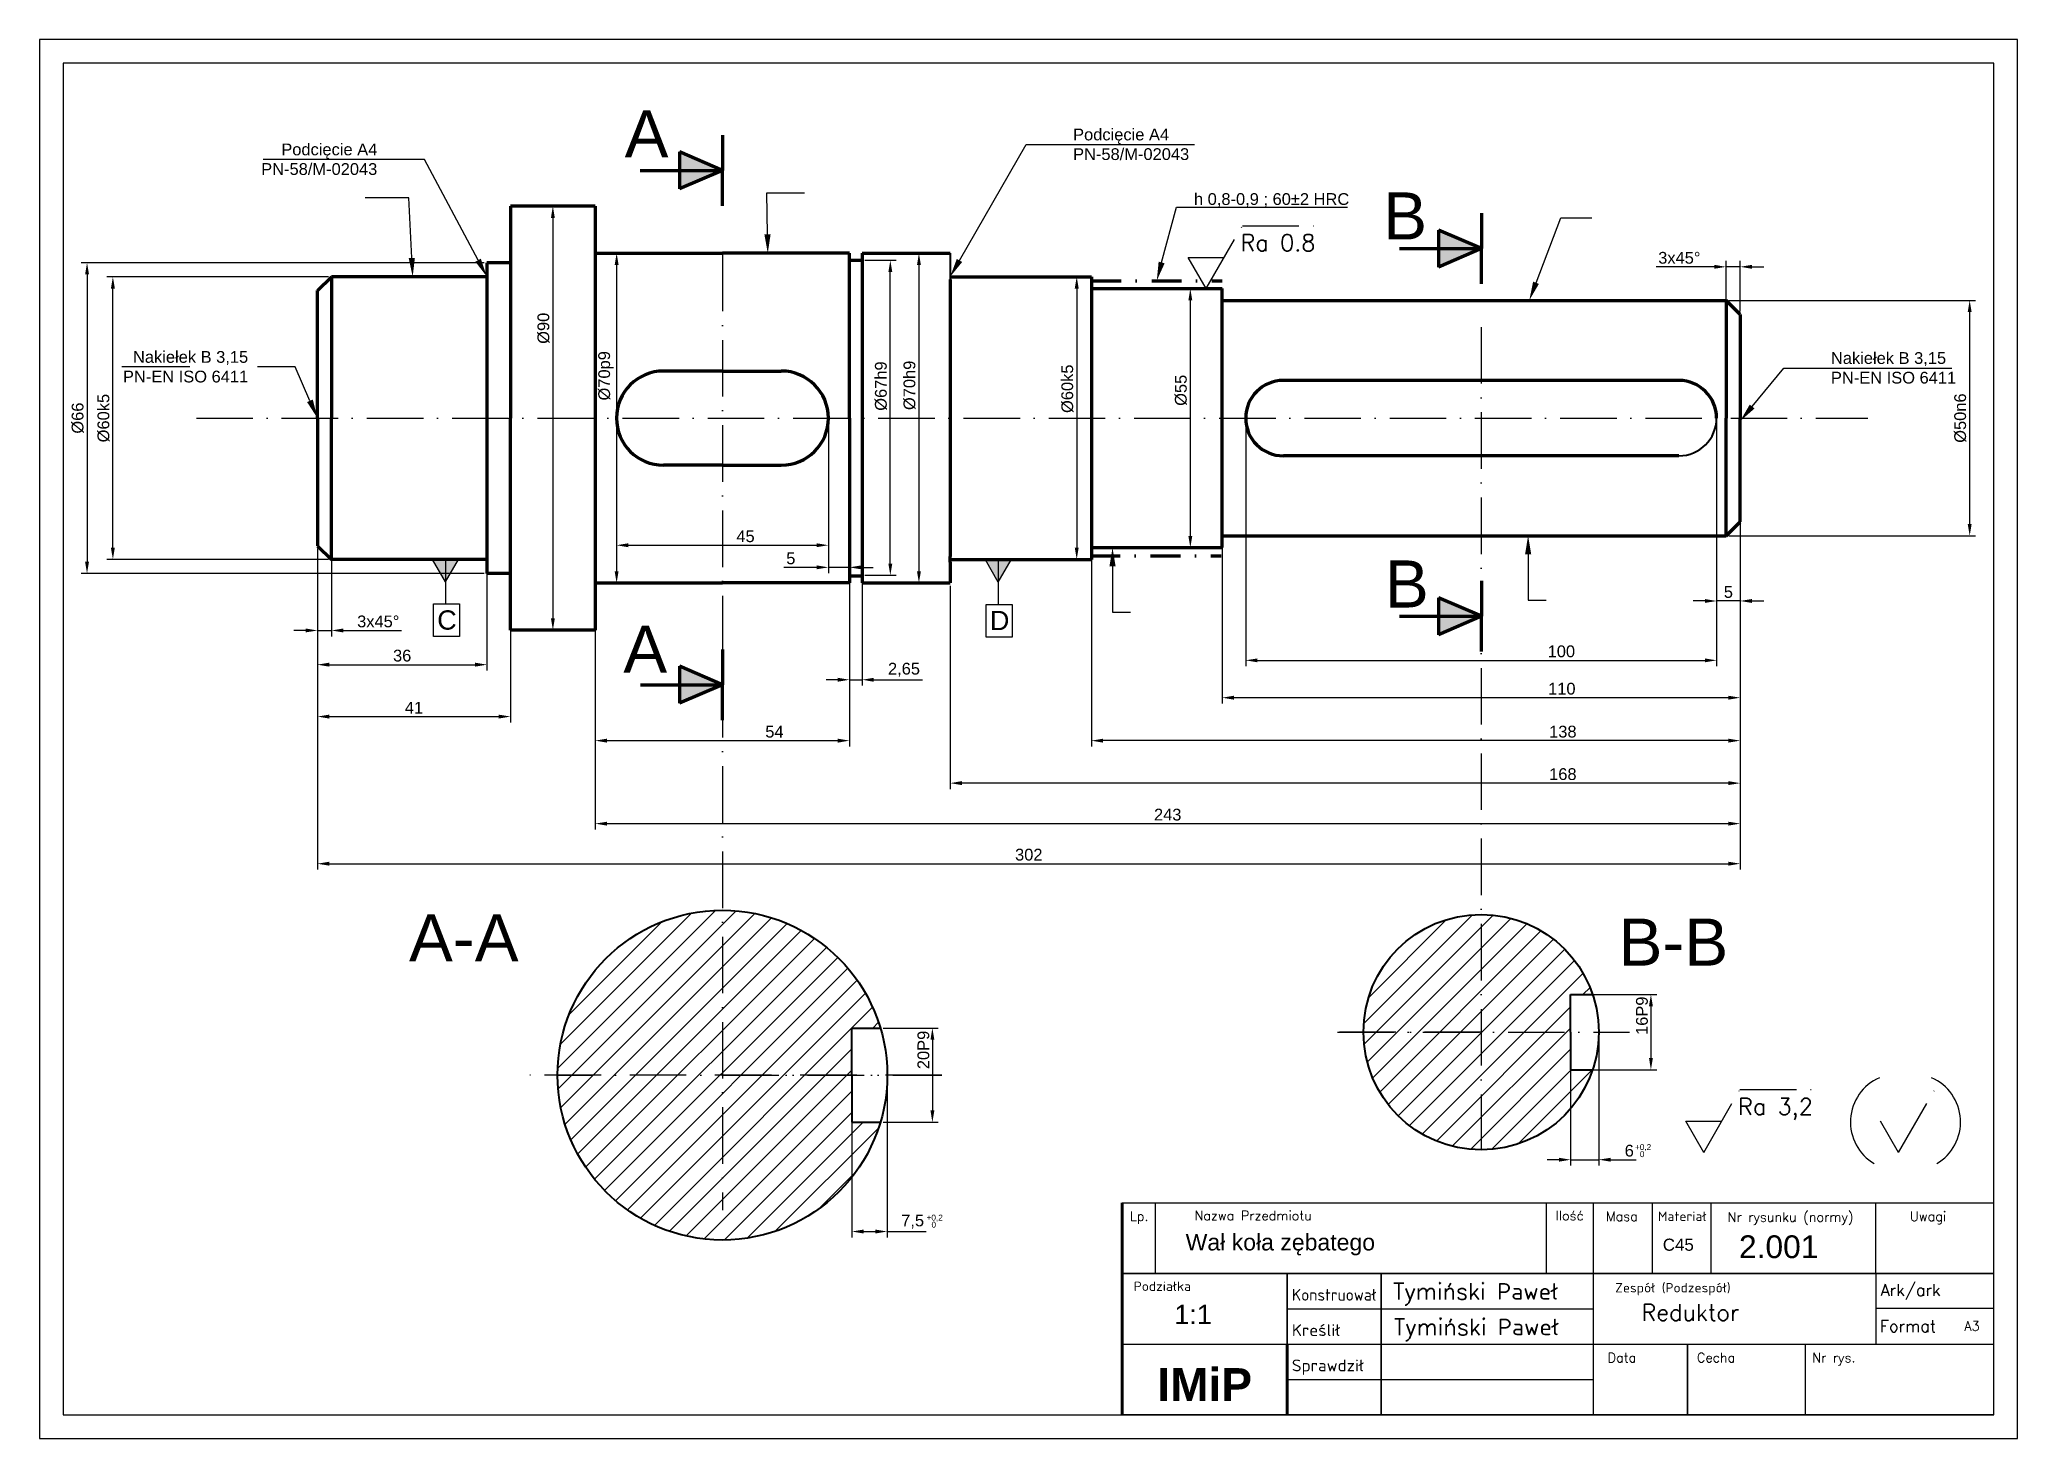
# Model space of a CAD drawing. Header units: millimetres. Extents: x 0 to 420, y 0 to 297.
import ezdxf
from ezdxf import colors
from ezdxf.entities.mleader import LeaderData, LeaderLine
from ezdxf.enums import TextEntityAlignment as Align
from ezdxf.math import Vec2, Vec3

# ---------------------------------------------------------------- set-up
doc = ezdxf.new("R2010")
doc.units = ezdxf.units.MM
doc.linetypes.add('ACAD_ISO10W100', pattern=[18, 12, -3, 0, -3])
doc.linetypes.add('DASHDOT2', pattern=[12.7, 6.35, -3.175, 0, -3.175])
for name, color, linetype, lineweight in [('bardzo gruba', 240, 'Continuous', 60), ('GRUBE', 7, 'Continuous', 35), ('TEXT', 5, 'Continuous', 25)]:
    doc.layers.add(name, color=color, linetype=linetype, lineweight=lineweight)
doc.styles.add('ROMANS', font='ROMANS.SHX', dxfattribs={"height": 3.5})
doc.styles.get("Standard").update_dxf_attribs({"font": 'arial.ttf'})
doc.dimstyles.new('ISO-25', dxfattribs={"dimtxt": 2.5, "dimasz": 2.5, "dimexe": 1.25, "dimexo": 0.625, "dimtad": 1, "dimtxsty": 'Standard', "dimcen": 2.5, "dimadec": 0, "dimazin": 0, "dimtfac": 1, "dimtmove": 0, "dimatfit": 3, "dimfxl": 1, "dimarcsym": 0})

msp = doc.modelspace()

# ---------------------------------------------------------------- texts
for s, height, p in [('A', 10, (124.239, 271.971)), ('B', 10, (285.324, 254.556)), ('B', 10, (285.682, 176.417)), ('C', 4.096, (84.446, 171.719)), ('A', 10, (123.961, 162.554)), ('D', 4.096, (201.811, 171.613)), ('A-A', 10, (78.445, 101.28)), ('B-B', 10, (335.301, 100.378))]:
    msp.add_text(s, height=height).set_placement(p)
at = {"linetype": 'ACAD_ISO10W100', "style": 'ROMANS'}
msp.add_text('Ra 0.8', height=3.5, dxfattribs=at).set_placement((255.032, 252.107))
at = {"linetype": 'ACAD_ISO10W100', "lineweight": 30, "style": 'ROMANS'}
msp.add_text('Ra 3,2', height=3.5, dxfattribs=at).set_placement((360.675, 68.72))
at = {"lineweight": 30}
for s, height, p in [('Wał koła zębatego', 3.5, (243.369, 39.915)), ('C45', 2.5714, (344.691, 39.847)), ('2.001', 4.8278, (360.866, 38.289)), ('1:1', 4.0936, (240.979, 24.291))]:
    msp.add_text(s, height=height, dxfattribs=at).set_placement(p)
at = {"lineweight": 30, "style": 'ROMANS'}
for p in [(287.445, 29.474), (287.609, 21.917)]:
    msp.add_text('Tymiński Paweł', height=3.5, dxfattribs=at).set_placement(p)
at = {"char_height": 1.25, "attachment_point": 1}
for s, width, insert in [('+0,2', 0.36503, (338.777, 62.484)), ('0', 2.62156, (339.821, 60.981)), ('+0,2', 0.36503, (188.356, 47.511)), ('0', 2.62156, (189.4, 46.009))]:
    msp.add_mtext_dynamic_manual_height_columns(s, width=width, gutter_width=34.578, heights=[0], dxfattribs=dict(at, insert=insert))
at = {"lineweight": 30, "insert": (340.182, 28.487), "char_height": 3.5, "attachment_point": 1, "style": 'ROMANS'}
msp.add_mtext_dynamic_manual_height_columns('Reduktor', width=28.67058, gutter_width=34.578, heights=[0], dxfattribs=at)
at = {"layer": 'GRUBE', "color": 7, "lineweight": 30, "style": 'ROMANS'}
msp.add_text('A3', height=2, dxfattribs=at).set_placement((410.339, 22.869), align=Align.CENTER)
at = {"layer": 'GRUBE', "color": 7, "lineweight": 30, "insert": (247.423, 11.424), "char_height": 7, "width": 35, "attachment_point": 5, "style": 'ROMANS'}
msp.add_mtext('{\\fArial|b1|i0|c238|p34;IMiP}', dxfattribs=at)
at = {"layer": 'TEXT', "color": 7, "lineweight": 30, "style": 'ROMANS'}
for s, p in [('Lp.', (233.513, 46.197)), ('Nazwa Przedmiotu', (257.701, 46.313)), ('Ilość', (324.914, 46.313)), ('Masa', (336.012, 46.157)), ('Materiał', (348.825, 46.157)), ('Nr rysunku (normy)', (371.831, 46)), ('Uwagi', (401.029, 46.157)), ('Podziałka', (238.426, 31.313)), ('Zespół (Podzespół)', (346.831, 31)), ('Data', (336.012, 16.157)), ('Cecha', (356.012, 16.157)), ('Nr rys.', (381.012, 16.157))]:
    msp.add_text(s, height=2, dxfattribs=at).set_placement(p, align=Align.CENTER)
at = {"layer": 'TEXT', "color": 7, "lineweight": 30, "style": 'ROMANS', "width": 0.804255}
msp.add_text('Konstruował', height=2.5, dxfattribs=at).set_placement((265.923, 29.25), (283.923, 29.25), align=Align.FIT)
at = {"layer": 'TEXT', "color": 7, "lineweight": 30, "style": 'ROMANS'}
for s, p in [('Ark/ark', (390.923, 30.25)), ('Kreślił', (265.923, 21.75)), ('Format', (390.801, 22.595)), ('Sprawdził', (265.923, 14.25))]:
    msp.add_text(s, height=2.5, dxfattribs=at).set_placement(p)

# ---------------------------------------------------------------- blocks, each defined once
blk = doc.blocks.new('*D1')
at = {"color": 0, "lineweight": -2, "transparency": 16777216}
for p, q in [((358.74, 241.63), (411.11, 241.63)), ((409.86, 194.13), (409.86, 239.13)), ((358.74, 191.63), (411.11, 191.63))]:
    blk.add_line(p, q, dxfattribs=at)
at = {"color": 0, "transparency": 16777216}
for points in [[(409.44, 239.13), (410.27, 239.13), (409.86, 241.63)], [(409.44, 194.13), (410.27, 194.13), (409.86, 191.63)]]:
    blk.add_solid(points, dxfattribs=at)
at = {"layer": 'Defpoints', "color": 0, "transparency": 16777216}
for p in [(358.12, 241.63), (409.86, 241.63), (358.12, 191.63)]:
    blk.add_point(p, dxfattribs=at)
at = {"color": 0, "transparency": 16777216, "insert": (407.88, 216.63), "char_height": 2.5, "attachment_point": 5, "rotation": 90}
blk.add_mtext('%%c50n6', dxfattribs=at)
blk = doc.blocks.new('*D2')
at = {"color": 0, "lineweight": -2, "transparency": 16777216}
for p, q in [((251.12, 194), (251.12, 156.02)), ((361.12, 194), (361.12, 156.02)), ((358.62, 157.27), (253.62, 157.27))]:
    blk.add_line(p, q, dxfattribs=at)
at = {"color": 0, "lineweight": 40, "transparency": 16777216}
for points in [[(253.62, 157.68), (253.62, 156.85), (251.12, 157.27)], [(358.62, 157.68), (358.62, 156.85), (361.12, 157.27)]]:
    blk.add_solid(points, dxfattribs=at)
at = {"layer": 'Defpoints', "color": 0, "lineweight": 40, "transparency": 16777216}
for p in [(251.12, 194.63), (361.12, 194.63), (251.12, 157.27)]:
    blk.add_point(p, dxfattribs=at)
at = {"color": 0, "lineweight": 20, "transparency": 16777216, "insert": (323.25, 159.17), "char_height": 2.5, "attachment_point": 5}
blk.add_mtext('110', dxfattribs=at)
blk = doc.blocks.new('*D3')
at = {"color": 0, "lineweight": -2, "transparency": 16777216}
for p, q in [((223.35, 194), (223.35, 146.9)), ((361.12, 194), (361.12, 146.9)), ((358.62, 148.15), (225.85, 148.15))]:
    blk.add_line(p, q, dxfattribs=at)
at = {"color": 0, "lineweight": 40, "transparency": 16777216}
for points in [[(225.85, 148.57), (225.85, 147.73), (223.35, 148.15)], [(358.62, 148.57), (358.62, 147.73), (361.12, 148.15)]]:
    blk.add_solid(points, dxfattribs=at)
at = {"layer": 'Defpoints', "color": 0, "lineweight": 40, "transparency": 16777216}
for p in [(223.35, 194.63), (361.12, 194.63), (223.35, 148.15)]:
    blk.add_point(p, dxfattribs=at)
at = {"color": 0, "lineweight": 20, "transparency": 16777216, "insert": (323.47, 150.05), "char_height": 2.5, "attachment_point": 5}
blk.add_mtext('138', dxfattribs=at)
blk = doc.blocks.new('*D4')
at = {"color": 0, "lineweight": -2, "transparency": 16777216}
for p, q in [((361.12, 193.38), (361.12, 137.88)), ((193.35, 181), (193.35, 137.88)), ((358.62, 139.13), (195.85, 139.13))]:
    blk.add_line(p, q, dxfattribs=at)
at = {"color": 0, "lineweight": 40, "transparency": 16777216}
for points in [[(195.85, 139.55), (195.85, 138.72), (193.35, 139.13)], [(358.62, 139.55), (358.62, 138.72), (361.12, 139.13)]]:
    blk.add_solid(points, dxfattribs=at)
at = {"layer": 'Defpoints', "color": 0, "lineweight": 40, "transparency": 16777216}
for p in [(361.12, 194), (193.35, 181.63), (193.35, 139.13)]:
    blk.add_point(p, dxfattribs=at)
at = {"color": 0, "lineweight": 20, "transparency": 16777216, "insert": (323.47, 141.03), "char_height": 2.5, "attachment_point": 5}
blk.add_mtext('168', dxfattribs=at)
blk = doc.blocks.new('*D5')
at = {"color": 0, "lineweight": -2, "transparency": 16777216}
for p, q in [((59, 188.92), (59, 163.03)), ((95, 188.92), (95, 163.03)), ((61.5, 164.28), (92.5, 164.28))]:
    blk.add_line(p, q, dxfattribs=at)
at = {"color": 0, "transparency": 16777216}
for points in [[(61.5, 164.7), (61.5, 163.87), (59, 164.28)], [(92.5, 164.7), (92.5, 163.87), (95, 164.28)]]:
    blk.add_solid(points, dxfattribs=at)
at = {"layer": 'Defpoints', "color": 0, "transparency": 16777216}
for p in [(59, 189.54), (95, 189.54), (95, 164.28)]:
    blk.add_point(p, dxfattribs=at)
at = {"color": 0, "transparency": 16777216, "insert": (77, 166.19), "char_height": 2.5, "attachment_point": 5}
blk.add_mtext('36', dxfattribs=at)
blk = doc.blocks.new('*D6')
at = {"color": 0, "lineweight": -2, "transparency": 16777216}
for p, q in [((59, 188.92), (59, 152.01)), ((100, 188.92), (100, 152.01)), ((61.5, 153.26), (97.5, 153.26))]:
    blk.add_line(p, q, dxfattribs=at)
at = {"color": 0, "transparency": 16777216}
for points in [[(61.5, 153.67), (61.5, 152.84), (59, 153.26)], [(97.5, 153.67), (97.5, 152.84), (100, 153.26)]]:
    blk.add_solid(points, dxfattribs=at)
at = {"layer": 'Defpoints', "color": 0, "transparency": 16777216}
for p in [(59, 189.54), (100, 189.54), (100, 153.26)]:
    blk.add_point(p, dxfattribs=at)
at = {"color": 0, "transparency": 16777216, "insert": (79.5, 155.14), "char_height": 2.5, "attachment_point": 5}
blk.add_mtext('41', dxfattribs=at)
blk = doc.blocks.new('*D7')
at = {"color": 0, "lineweight": -2, "transparency": 16777216}
for p, q in [((361.12, 194), (361.12, 120.77)), ((59, 188.92), (59, 120.77)), ((61.5, 122.02), (358.62, 122.02))]:
    blk.add_line(p, q, dxfattribs=at)
at = {"color": 0, "lineweight": 40, "transparency": 16777216}
for points in [[(61.5, 122.44), (61.5, 121.61), (59, 122.02)], [(358.62, 122.44), (358.62, 121.61), (361.12, 122.02)]]:
    blk.add_solid(points, dxfattribs=at)
at = {"layer": 'Defpoints', "color": 0, "lineweight": 40, "transparency": 16777216}
for p in [(361.12, 194.63), (59, 189.54), (361.12, 122.02)]:
    blk.add_point(p, dxfattribs=at)
at = {"color": 0, "lineweight": 20, "transparency": 16777216, "insert": (210.06, 123.93), "char_height": 2.5, "attachment_point": 5}
blk.add_mtext('302', dxfattribs=at)
blk = doc.blocks.new('*D8')
at = {"color": 0, "lineweight": -2, "transparency": 16777216}
for p, q in [((172, 184.38), (172, 159.83)), ((174.65, 184.38), (174.65, 159.83)), ((169.5, 161.08), (167, 161.08)), ((172, 161.08), (174.65, 161.08)), ((177.15, 161.08), (187.46, 161.08))]:
    blk.add_line(p, q, dxfattribs=at)
at = {"color": 0, "transparency": 16777216}
for points in [[(169.5, 161.49), (169.5, 160.66), (172, 161.08)], [(177.15, 161.49), (177.15, 160.66), (174.65, 161.08)]]:
    blk.add_solid(points, dxfattribs=at)
at = {"layer": 'Defpoints', "color": 0, "transparency": 16777216}
for p in [(172, 185), (174.65, 185), (174.65, 161.08)]:
    blk.add_point(p, dxfattribs=at)
at = {"color": 0, "transparency": 16777216, "insert": (183.56, 163.2), "char_height": 2.5, "attachment_point": 5}
blk.add_mtext('2,65', dxfattribs=at)
blk = doc.blocks.new('*D9')
at = {"color": 0, "lineweight": -2, "transparency": 16777216}
for p, q in [((356.12, 216), (356.12, 176.55)), ((361.12, 216), (361.12, 176.55)), ((353.62, 177.8), (351.12, 177.8)), ((361.12, 177.8), (356.12, 177.8)), ((363.62, 177.8), (366.12, 177.8))]:
    blk.add_line(p, q, dxfattribs=at)
at = {"color": 0, "lineweight": 40, "transparency": 16777216}
for points in [[(353.62, 178.22), (353.62, 177.39), (356.12, 177.8)], [(363.62, 178.22), (363.62, 177.39), (361.12, 177.8)]]:
    blk.add_solid(points, dxfattribs=at)
at = {"layer": 'Defpoints', "color": 0, "lineweight": 40, "transparency": 16777216}
for p in [(356.12, 216.63), (361.12, 216.63), (356.12, 177.8)]:
    blk.add_point(p, dxfattribs=at)
at = {"color": 0, "lineweight": 20, "transparency": 16777216, "insert": (358.62, 179.7), "char_height": 2.5, "attachment_point": 5}
blk.add_mtext('5', dxfattribs=at)
blk = doc.blocks.new('*D10')
at = {"color": 0, "lineweight": -2, "transparency": 16777216}
for p, q in [((256.12, 216), (256.12, 163.95)), ((356.12, 216), (356.12, 163.95)), ((258.62, 165.2), (353.62, 165.2))]:
    blk.add_line(p, q, dxfattribs=at)
at = {"color": 0, "lineweight": 40, "transparency": 16777216}
for points in [[(258.62, 165.61), (258.62, 164.78), (256.12, 165.2)], [(353.62, 165.61), (353.62, 164.78), (356.12, 165.2)]]:
    blk.add_solid(points, dxfattribs=at)
at = {"layer": 'Defpoints', "color": 0, "lineweight": 40, "transparency": 16777216}
for p in [(256.12, 216.63), (356.12, 216.63), (356.12, 165.2)]:
    blk.add_point(p, dxfattribs=at)
at = {"color": 0, "transparency": 16777216, "insert": (323.15, 167.1), "char_height": 2.5, "attachment_point": 5}
blk.add_mtext('100', dxfattribs=at)
blk = doc.blocks.new('*D11')
at = {"color": 0, "lineweight": -2, "transparency": 16777216}
for p, q in [((237.86, 244.13), (245.61, 244.13)), ((244.36, 241.63), (244.36, 191.63)), ((237.86, 189.13), (245.61, 189.13))]:
    blk.add_line(p, q, dxfattribs=at)
at = {"color": 0, "lineweight": 40, "transparency": 16777216}
for points in [[(243.95, 241.63), (244.78, 241.63), (244.36, 244.13)], [(243.95, 191.63), (244.78, 191.63), (244.36, 189.13)]]:
    blk.add_solid(points, dxfattribs=at)
at = {"layer": 'Defpoints', "color": 0, "lineweight": 40, "transparency": 16777216}
for p in [(237.24, 244.13), (237.24, 189.13), (244.36, 189.13)]:
    blk.add_point(p, dxfattribs=at)
at = {"color": 0, "lineweight": 70, "transparency": 16777216, "insert": (242.39, 222.53), "char_height": 2.5, "attachment_point": 5, "rotation": 90}
blk.add_mtext('%%c55', dxfattribs=at)
blk = doc.blocks.new('*D12')
at = {"color": 0, "lineweight": -2, "transparency": 16777216}
for p, q in [((219.8, 246.63), (218.99, 246.63)), ((220.24, 244.13), (220.24, 189.13)), ((219.8, 186.63), (218.99, 186.63))]:
    blk.add_line(p, q, dxfattribs=at)
at = {"color": 0, "transparency": 16777216}
for points in [[(219.82, 244.13), (220.66, 244.13), (220.24, 246.63)], [(219.82, 189.13), (220.66, 189.13), (220.24, 186.63)]]:
    blk.add_solid(points, dxfattribs=at)
at = {"layer": 'Defpoints', "color": 0, "transparency": 16777216}
for p in [(220.42, 246.63), (220.24, 186.63), (220.42, 186.63)]:
    blk.add_point(p, dxfattribs=at)
at = {"color": 0, "transparency": 16777216, "insert": (218.27, 222.86), "char_height": 2.5, "attachment_point": 5, "rotation": 90}
blk.add_mtext('%%c60k5', dxfattribs=at)
blk = doc.blocks.new('*D13')
at = {"color": 0, "lineweight": -2, "transparency": 16777216}
for p, q in [((184.63, 251.63), (187.98, 251.63)), ((186.73, 249.13), (186.73, 184.13)), ((184.63, 181.63), (187.98, 181.63))]:
    blk.add_line(p, q, dxfattribs=at)
at = {"color": 0, "lineweight": 40, "transparency": 16777216}
for points in [[(186.32, 249.13), (187.15, 249.13), (186.73, 251.63)], [(186.32, 184.13), (187.15, 184.13), (186.73, 181.63)]]:
    blk.add_solid(points, dxfattribs=at)
at = {"layer": 'Defpoints', "color": 0, "lineweight": 40, "transparency": 16777216}
for p in [(184, 251.63), (184, 181.63), (186.73, 181.63)]:
    blk.add_point(p, dxfattribs=at)
at = {"color": 0, "lineweight": 20, "transparency": 16777216, "insert": (184.76, 223.58), "char_height": 2.5, "attachment_point": 5, "rotation": 90}
blk.add_mtext('%%c70h9', dxfattribs=at)
blk = doc.blocks.new('*D14')
at = {"color": 0, "lineweight": -2, "transparency": 16777216}
for p, q in [((109.63, 261.63), (110.25, 261.63)), ((109, 259.13), (109, 174.13)), ((109.63, 171.63), (110.25, 171.63))]:
    blk.add_line(p, q, dxfattribs=at)
at = {"color": 0, "transparency": 16777216}
for points in [[(108.59, 259.13), (109.42, 259.13), (109, 261.63)], [(108.59, 174.13), (109.42, 174.13), (109, 171.63)]]:
    blk.add_solid(points, dxfattribs=at)
at = {"layer": 'Defpoints', "color": 0, "transparency": 16777216}
for p in [(109, 261.63), (109, 171.63), (109, 171.63)]:
    blk.add_point(p, dxfattribs=at)
at = {"color": 0, "transparency": 16777216, "insert": (107.03, 235.7), "char_height": 2.5, "attachment_point": 5, "rotation": 90}
blk.add_mtext('%%c90', dxfattribs=at)
blk = doc.blocks.new('*D15')
at = {"color": 0, "lineweight": -2, "transparency": 16777216}
for p, q in [((61.38, 246.63), (14.32, 246.63)), ((15.57, 189.13), (15.57, 244.13)), ((61.38, 186.63), (14.32, 186.63))]:
    blk.add_line(p, q, dxfattribs=at)
at = {"color": 0, "transparency": 16777216}
for points in [[(15.15, 244.13), (15.99, 244.13), (15.57, 246.63)], [(15.15, 189.13), (15.99, 189.13), (15.57, 186.63)]]:
    blk.add_solid(points, dxfattribs=at)
at = {"layer": 'Defpoints', "color": 0, "transparency": 16777216}
for p in [(15.57, 246.63), (62, 246.63), (62, 186.63)]:
    blk.add_point(p, dxfattribs=at)
at = {"color": 0, "transparency": 16777216, "insert": (13.6, 216.63), "char_height": 2.5, "attachment_point": 5, "rotation": 90}
blk.add_mtext('%%c60k5', dxfattribs=at)
blk = doc.blocks.new('*D16')
at = {"color": 0, "lineweight": -2, "transparency": 16777216}
for p, q in [((94.38, 249.63), (8.83, 249.63)), ((10.08, 247.13), (10.08, 186.13)), ((94.38, 183.63), (8.83, 183.63))]:
    blk.add_line(p, q, dxfattribs=at)
at = {"color": 0, "transparency": 16777216}
for points in [[(9.67, 247.13), (10.5, 247.13), (10.08, 249.63)], [(9.67, 186.13), (10.5, 186.13), (10.08, 183.63)]]:
    blk.add_solid(points, dxfattribs=at)
at = {"layer": 'Defpoints', "color": 0, "transparency": 16777216}
for p in [(95, 249.63), (10.08, 183.63), (95, 183.63)]:
    blk.add_point(p, dxfattribs=at)
at = {"color": 0, "transparency": 16777216, "insert": (8.11, 216.63), "char_height": 2.5, "attachment_point": 5, "rotation": 90}
blk.add_mtext('%%c66', dxfattribs=at)
blk = doc.blocks.new('*D17')
at = {"color": 0, "lineweight": -2, "transparency": 16777216}
for p, q in [((59, 188.92), (59, 170.29)), ((62, 188.92), (62, 170.29)), ((56.5, 171.54), (54, 171.54)), ((59, 171.54), (62, 171.54)), ((64.5, 171.54), (76.84, 171.54))]:
    blk.add_line(p, q, dxfattribs=at)
at = {"color": 0, "transparency": 16777216}
for points in [[(56.5, 171.96), (56.5, 171.13), (59, 171.54)], [(64.5, 171.96), (64.5, 171.13), (62, 171.54)]]:
    blk.add_solid(points, dxfattribs=at)
at = {"layer": 'Defpoints', "color": 0, "transparency": 16777216}
for p in [(59, 189.54), (62, 189.54), (62, 171.54)]:
    blk.add_point(p, dxfattribs=at)
at = {"color": 0, "transparency": 16777216, "insert": (71.92, 173.45), "char_height": 2.5, "attachment_point": 5}
blk.add_mtext('3x45%%d', dxfattribs=at)
blk = doc.blocks.new('*D18')
at = {"color": 0, "lineweight": -2, "transparency": 16777216}
for p, q in [((355.62, 248.75), (343.28, 248.75)), ((358.12, 239.25), (358.12, 250)), ((361.12, 248.75), (358.12, 248.75)), ((361.12, 239.25), (361.12, 250)), ((363.62, 248.75), (366.12, 248.75))]:
    blk.add_line(p, q, dxfattribs=at)
at = {"color": 0, "transparency": 16777216}
for points in [[(355.62, 249.17), (355.62, 248.34), (358.12, 248.75)], [(363.62, 249.17), (363.62, 248.34), (361.12, 248.75)]]:
    blk.add_solid(points, dxfattribs=at)
at = {"layer": 'Defpoints', "color": 0, "transparency": 16777216}
for p in [(358.12, 248.75), (358.12, 238.63), (361.12, 238.63)]:
    blk.add_point(p, dxfattribs=at)
at = {"color": 0, "transparency": 16777216, "insert": (348.2, 250.65), "char_height": 2.5, "attachment_point": 5}
blk.add_mtext('3x45%%d', dxfattribs=at)
blk = doc.blocks.new('*D19')
at = {"color": 0, "lineweight": -2, "transparency": 16777216}
for p, q in [((122.5, 216), (122.5, 188.39)), ((167.5, 216), (167.5, 188.39)), ((125, 189.64), (165, 189.64))]:
    blk.add_line(p, q, dxfattribs=at)
at = {"color": 0, "transparency": 16777216}
for points in [[(125, 190.05), (125, 189.22), (122.5, 189.64)], [(165, 190.05), (165, 189.22), (167.5, 189.64)]]:
    blk.add_solid(points, dxfattribs=at)
at = {"layer": 'Defpoints', "color": 0, "transparency": 16777216}
for p in [(122.5, 216.63), (167.5, 216.63), (167.5, 189.64)]:
    blk.add_point(p, dxfattribs=at)
at = {"color": 0, "transparency": 16777216, "insert": (149.91, 191.53), "char_height": 2.5, "attachment_point": 5}
blk.add_mtext('45', dxfattribs=at)
blk = doc.blocks.new('*D20')
at = {"color": 0, "lineweight": -2, "transparency": 16777216}
for p, q in [((167.5, 216), (167.5, 183.69)), ((172, 216), (172, 183.69)), ((165, 184.94), (158.08, 184.94)), ((172, 184.94), (167.5, 184.94)), ((174.5, 184.94), (177, 184.94))]:
    blk.add_line(p, q, dxfattribs=at)
at = {"color": 0, "transparency": 16777216}
for points in [[(165, 185.36), (165, 184.53), (167.5, 184.94)], [(174.5, 185.36), (174.5, 184.53), (172, 184.94)]]:
    blk.add_solid(points, dxfattribs=at)
at = {"layer": 'Defpoints', "color": 0, "transparency": 16777216}
for p in [(167.5, 216.63), (172, 216.63), (172, 184.94)]:
    blk.add_point(p, dxfattribs=at)
at = {"color": 0, "transparency": 16777216, "insert": (159.53, 186.84), "char_height": 2.5, "attachment_point": 5}
blk.add_mtext('5', dxfattribs=at)
blk = doc.blocks.new('*D21')
at = {"color": 0, "lineweight": -2, "transparency": 16777216}
for p, q in [((172.5, 76.5), (172.5, 42.68)), ((180, 76.5), (180, 42.68)), ((175, 43.93), (177.5, 43.93)), ((180, 43.93), (188.3, 43.93))]:
    blk.add_line(p, q, dxfattribs=at)
at = {"color": 0, "transparency": 16777216}
for points in [[(175, 44.35), (175, 43.51), (172.5, 43.93)], [(177.5, 44.35), (177.5, 43.51), (180, 43.93)]]:
    blk.add_solid(points, dxfattribs=at)
at = {"layer": 'Defpoints', "color": 0, "transparency": 16777216}
for p in [(172.5, 77.13), (180, 77.13), (172.5, 43.93)]:
    blk.add_point(p, dxfattribs=at)
at = {"color": 0, "transparency": 16777216, "insert": (185.4, 46.05), "char_height": 2.5, "attachment_point": 5}
blk.add_mtext('7,5', dxfattribs=at)
blk = doc.blocks.new('*D22')
at = {"color": 0, "lineweight": -2, "transparency": 16777216}
for p, q in [((179.17, 87.13), (190.84, 87.13)), ((189.59, 84.63), (189.59, 69.63)), ((179.17, 67.13), (190.84, 67.13))]:
    blk.add_line(p, q, dxfattribs=at)
at = {"color": 0, "transparency": 16777216}
for points in [[(189.18, 84.63), (190.01, 84.63), (189.59, 87.13)], [(189.18, 69.63), (190.01, 69.63), (189.59, 67.13)]]:
    blk.add_solid(points, dxfattribs=at)
at = {"layer": 'Defpoints', "color": 0, "transparency": 16777216}
for p in [(178.54, 87.13), (178.54, 67.13), (189.59, 67.13)]:
    blk.add_point(p, dxfattribs=at)
at = {"color": 0, "transparency": 16777216, "insert": (187.69, 82.48), "char_height": 2.5, "attachment_point": 5, "rotation": 90}
blk.add_mtext('20P9', dxfattribs=at)
blk = doc.blocks.new('*D23')
at = {"color": 0, "lineweight": -2, "transparency": 16777216}
for p, q in [((325.74, 94.26), (343.42, 94.26)), ((342.17, 91.76), (342.17, 80.76)), ((325.74, 78.26), (343.42, 78.26))]:
    blk.add_line(p, q, dxfattribs=at)
at = {"color": 0, "transparency": 16777216}
for points in [[(341.76, 91.76), (342.59, 91.76), (342.17, 94.26)], [(341.76, 80.76), (342.59, 80.76), (342.17, 78.26)]]:
    blk.add_solid(points, dxfattribs=at)
at = {"layer": 'Defpoints', "color": 0, "transparency": 16777216}
for p in [(325.12, 94.26), (325.12, 78.26), (342.17, 78.26)]:
    blk.add_point(p, dxfattribs=at)
at = {"color": 0, "transparency": 16777216, "insert": (340.27, 89.74), "char_height": 2.5, "attachment_point": 5, "rotation": 90}
blk.add_mtext('16P9', dxfattribs=at)
blk = doc.blocks.new('*D24')
at = {"color": 0, "lineweight": -2, "transparency": 16777216}
for p, q in [((325.12, 85.63), (325.12, 57.93)), ((331.12, 85.63), (331.12, 57.93)), ((322.62, 59.18), (320.12, 59.18)), ((325.12, 59.18), (331.12, 59.18)), ((333.62, 59.18), (339.02, 59.18))]:
    blk.add_line(p, q, dxfattribs=at)
at = {"color": 0, "transparency": 16777216}
for points in [[(322.62, 59.59), (322.62, 58.76), (325.12, 59.18)], [(333.62, 59.59), (333.62, 58.76), (331.12, 59.18)]]:
    blk.add_solid(points, dxfattribs=at)
at = {"layer": 'Defpoints', "color": 0, "transparency": 16777216}
for p in [(325.12, 86.26), (331.12, 86.26), (325.12, 59.18)]:
    blk.add_point(p, dxfattribs=at)
at = {"color": 0, "transparency": 16777216, "insert": (337.57, 61.08), "char_height": 2.5, "attachment_point": 5}
blk.add_mtext('6', dxfattribs=at)
blk = doc.blocks.new('*D25')
at = {"color": 0, "lineweight": -2, "transparency": 16777216}
for p, q in [((175.28, 250.13), (181.91, 250.13)), ((180.66, 185.75), (180.66, 247.63)), ((175.28, 183.25), (181.91, 183.25))]:
    blk.add_line(p, q, dxfattribs=at)
at = {"color": 0, "transparency": 16777216}
for points in [[(180.24, 247.63), (181.08, 247.63), (180.66, 250.13)], [(180.24, 185.75), (181.08, 185.75), (180.66, 183.25)]]:
    blk.add_solid(points, dxfattribs=at)
at = {"layer": 'Defpoints', "color": 0, "transparency": 16777216}
for p in [(174.65, 250.13), (180.66, 250.13), (174.65, 183.25)]:
    blk.add_point(p, dxfattribs=at)
at = {"color": 0, "transparency": 16777216, "insert": (178.69, 223.43), "char_height": 2.5, "attachment_point": 5, "rotation": 90}
blk.add_mtext('%%c67h9', dxfattribs=at)
blk = doc.blocks.new('*D26')
at = {"color": 0, "lineweight": -2, "transparency": 16777216}
for p, q in [((121.04, 251.63), (123.79, 251.63)), ((122.54, 249.13), (122.54, 184.13)), ((121.04, 181.63), (123.79, 181.63))]:
    blk.add_line(p, q, dxfattribs=at)
at = {"color": 0, "transparency": 16777216}
for points in [[(122.12, 249.13), (122.96, 249.13), (122.54, 251.63)], [(122.12, 184.13), (122.96, 184.13), (122.54, 181.63)]]:
    blk.add_solid(points, dxfattribs=at)
at = {"layer": 'Defpoints', "color": 0, "transparency": 16777216}
for p in [(120.41, 251.63), (120.41, 181.63), (122.54, 181.63)]:
    blk.add_point(p, dxfattribs=at)
at = {"color": 0, "transparency": 16777216, "insert": (120.27, 225.61), "char_height": 2.5, "attachment_point": 5, "rotation": 90}
blk.add_mtext('%%C70p9', dxfattribs=at)
blk = doc.blocks.new('*D27')
at = {"color": 0, "lineweight": -2, "transparency": 16777216}
for p, q in [((118, 181), (118, 146.9)), ((172, 181), (172, 146.9)), ((120.5, 148.15), (169.5, 148.15))]:
    blk.add_line(p, q, dxfattribs=at)
at = {"color": 0, "lineweight": 40, "transparency": 16777216}
for points in [[(120.5, 148.57), (120.5, 147.73), (118, 148.15)], [(169.5, 148.57), (169.5, 147.73), (172, 148.15)]]:
    blk.add_solid(points, dxfattribs=at)
at = {"layer": 'Defpoints', "color": 0, "lineweight": 40, "transparency": 16777216}
for p in [(118, 181.63), (172, 181.63), (172, 148.15)]:
    blk.add_point(p, dxfattribs=at)
at = {"color": 0, "transparency": 16777216, "insert": (156.05, 150.04), "char_height": 2.5, "attachment_point": 5}
blk.add_mtext('54', dxfattribs=at)
blk = doc.blocks.new('*D28')
at = {"color": 0, "lineweight": -2, "transparency": 16777216}
for p, q in [((118, 216), (118, 129.28)), ((361.12, 216), (361.12, 129.28)), ((120.5, 130.53), (358.62, 130.53))]:
    blk.add_line(p, q, dxfattribs=at)
at = {"color": 0, "lineweight": 40, "transparency": 16777216}
for points in [[(120.5, 130.94), (120.5, 130.11), (118, 130.53)], [(358.62, 130.94), (358.62, 130.11), (361.12, 130.53)]]:
    blk.add_solid(points, dxfattribs=at)
at = {"layer": 'Defpoints', "color": 0, "lineweight": 40, "transparency": 16777216}
for p in [(118, 216.63), (361.12, 216.63), (361.12, 130.53)]:
    blk.add_point(p, dxfattribs=at)
at = {"color": 0, "lineweight": 20, "transparency": 16777216, "insert": (239.56, 132.43), "char_height": 2.5, "attachment_point": 5}
blk.add_mtext('243', dxfattribs=at)

# ---------------------------------------------------------------- dimensions: what is measured, and where the dimension line sits
for base, p1, p2, text, picture, middle in [((109.003, 171.628), (109.003, 261.628), (109.003, 171.628), '%%c90', '*D14', (109.003, 235.698)), ((122.54, 181.628), (120.41, 251.628), (120.41, 181.628), '%%C70p9', '*D26', (122.54, 225.611)), ((180.661, 250.128), (174.653, 183.248), (174.653, 250.128), '%%c67h9', '*D25', (180.661, 223.431)), ((220.242, 186.628), (220.422, 246.628), (220.422, 186.628), '%%c60k5', '*D12', (220.242, 222.857)), ((342.172, 78.258), (325.117, 94.258), (325.117, 78.258), '16P9', '*D23', (342.172, 89.737)), ((189.595, 67.13), (178.544, 87.13), (178.544, 67.13), '20P9', '*D22', (189.595, 82.477))]:
    dim = msp.add_linear_dim(base=base, p1=p1, p2=p2, angle=90, text=text, dimstyle='ISO-25')
    dim.commit()
    dim.dimension.update_dxf_attribs({"geometry": picture, "text_midpoint": middle, "dimtype": 160})
for base, p1, p2, picture, middle in [((358.117, 248.752), (361.117, 238.628), (358.117, 238.628), '*D18', (348.196, 250.655)), ((62.003, 171.544), (59.003, 189.543), (62.003, 189.543), '*D17', (71.924, 173.446))]:
    dim = msp.add_linear_dim(base=base, p1=p1, p2=p2, text='3x45%%d', dimstyle='ISO-25')
    dim.commit()
    dim.dimension.update_dxf_attribs({"geometry": picture, "text_midpoint": middle})
for base, p1, p2, text, picture, middle in [((10.083, 183.628), (95.003, 249.628), (95.003, 183.628), '%%c66', '*D16', (8.111, 216.628)), ((15.57, 246.628), (62.003, 186.628), (62.003, 246.628), '%%c60k5', '*D15', (13.599, 216.628)), ((409.855, 241.628), (358.117, 191.628), (358.117, 241.628), '%%c50n6', '*D1', (407.884, 216.628))]:
    dim = msp.add_linear_dim(base=base, p1=p1, p2=p2, angle=90, text=text, dimstyle='ISO-25')
    dim.commit()
    dim.dimension.update_dxf_attribs({"geometry": picture, "text_midpoint": middle})
at = {"lineweight": 20}
dim = msp.add_linear_dim(base=(186.732, 181.628), p1=(184.004, 251.628), p2=(184.004, 181.628), angle=90, text='%%c70h9', dimstyle='ISO-25', dxfattribs=at)
dim.commit()
dim.dimension.update_dxf_attribs({"geometry": '*D13', "text_midpoint": (186.732, 223.58), "dimtype": 160})
at = {"lineweight": 70}
dim = msp.add_linear_dim(base=(244.365, 189.128), p1=(237.236, 244.128), p2=(237.236, 189.128), angle=90, text='%%c55', dimstyle='ISO-25', dxfattribs=at)
dim.commit()
dim.dimension.update_dxf_attribs({"geometry": '*D11', "text_midpoint": (244.365, 222.528), "dimtype": 160})
at = {"lineweight": 20}
for base, p1, p2, text, picture, middle in [((361.117, 130.527), (118.003, 216.628), (361.117, 216.628), '243', '*D28', (239.56, 130.527)), ((361.117, 122.025), (59.003, 189.543), (361.117, 194.628), '302', '*D7', (210.06, 122.025)), ((193.355, 139.132), (361.117, 194.003), (193.355, 181.628), '168', '*D4', (323.473, 139.132)), ((223.355, 148.148), (361.117, 194.628), (223.355, 194.628), '138', '*D3', (323.473, 148.148))]:
    dim = msp.add_linear_dim(base=base, p1=p1, p2=p2, text=text, dimstyle='ISO-25', dxfattribs=at)
    dim.commit()
    dim.dimension.update_dxf_attribs({"geometry": picture, "text_midpoint": middle, "dimtype": 160})
for base, p1, p2, picture, middle in [((167.503, 189.637), (122.503, 216.628), (167.503, 216.628), '*D19', (149.908, 189.637)), ((356.117, 165.198), (256.117, 216.628), (356.117, 216.628), '*D10', (323.152, 165.198)), ((172.003, 148.148), (118.003, 181.628), (172.003, 181.628), '*D27', (156.05, 148.148))]:
    dim = msp.add_linear_dim(base=base, p1=p1, p2=p2, dimstyle='ISO-25')
    dim.commit()
    dim.dimension.update_dxf_attribs({"geometry": picture, "text_midpoint": middle, "dimtype": 160})
dim = msp.add_linear_dim(base=(172.003, 184.944), p1=(167.503, 216.628), p2=(172.003, 216.628), text='5', dimstyle='ISO-25')
dim.commit()
dim.dimension.update_dxf_attribs({"geometry": '*D20', "text_midpoint": (159.529, 184.944), "dimtype": 160})
dim = msp.add_linear_dim(base=(356.117, 177.804), p1=(361.117, 216.628), p2=(356.117, 216.628), dimstyle='ISO-25', dxfattribs=at)
dim.commit()
dim.dimension.update_dxf_attribs({"geometry": '*D9', "text_midpoint": (358.617, 179.7)})
dim = msp.add_linear_dim(base=(251.117, 157.268), p1=(361.117, 194.628), p2=(251.117, 194.628), dimstyle='ISO-25', dxfattribs=at)
dim.commit()
dim.dimension.update_dxf_attribs({"geometry": '*D2', "text_midpoint": (323.25, 157.268), "dimtype": 160})
for base, p1, p2, picture, middle in [((95.003, 164.283), (59.003, 189.543), (95.003, 189.543), '*D5', (77.003, 166.185)), ((100.003, 153.256), (59.003, 189.543), (100.003, 189.543), '*D6', (79.503, 155.137)), ((174.653, 161.076), (172.003, 185.003), (174.653, 185.003), '*D8', (183.556, 163.203))]:
    dim = msp.add_linear_dim(base=base, p1=p1, p2=p2, dimstyle='ISO-25')
    dim.commit()
    dim.dimension.update_dxf_attribs({"geometry": picture, "text_midpoint": middle})
for base, p1, p2, picture, middle in [((325.117, 59.178), (331.117, 86.258), (325.117, 86.258), '*D24', (337.567, 59.178)), ((172.503, 43.93), (180.003, 77.13), (172.503, 77.13), '*D21', (185.403, 43.93))]:
    dim = msp.add_linear_dim(base=base, p1=p1, p2=p2, angle=180, dimstyle='ISO-25')
    dim.commit()
    dim.dimension.update_dxf_attribs({"geometry": picture, "text_midpoint": middle, "dimtype": 160})

# ---------------------------------------------------------------- hatches: boundary and pattern name
h = msp.add_hatch(color=256)
h.dxf.hatch_style = 1
h.paths.add_polyline_path([(135.877, 273.157), (135.877, 269.229), (145.003, 269.229)])
h.paths.add_polyline_path([(145.003, 269.229), (135.877, 269.229), (135.877, 265.302)])
h = msp.add_hatch(color=256)
h.dxf.hatch_style = 1
h.paths.add_polyline_path([(297.088, 256.554), (297.088, 252.626), (306.215, 252.626)])
h.paths.add_polyline_path([(306.215, 252.626), (297.088, 252.626), (297.088, 248.699)])
h = msp.add_hatch(color=256)
h.dxf.hatch_style = 1
h.paths.add_polyline_path([(86.213, 186.628), (83.475, 186.628), (86.213, 181.885)])
h.paths.add_polyline_path([(88.952, 186.628), (86.213, 186.628), (86.213, 181.885)])
h = msp.add_hatch(color=256)
h.dxf.hatch_style = 1
h.paths.add_polyline_path([(203.578, 186.522), (200.84, 186.522), (203.578, 181.779)])
h.paths.add_polyline_path([(206.316, 186.522), (203.578, 186.522), (203.578, 181.779)])
h = msp.add_hatch(color=256)
h.dxf.hatch_style = 1
h.paths.add_polyline_path([(297.088, 178.492), (297.088, 174.564), (306.215, 174.564)])
h.paths.add_polyline_path([(306.215, 174.564), (297.088, 174.564), (297.088, 170.637)])
h = msp.add_hatch(color=256)
h.dxf.hatch_style = 1
h.paths.add_polyline_path([(135.898, 163.947), (135.898, 160.019), (145.024, 160.019)])
h.paths.add_polyline_path([(145.024, 160.019), (135.898, 160.019), (135.898, 156.092)])
h = msp.add_hatch()
h.set_pattern_fill('ANSI31', color=256)
h.paths.add_polyline_path([(145.003, 112.13, 0.4142136), (110.003, 77.13), (117.503, 77.13), (145.003, 77.13)])
h.paths.add_polyline_path([(145.003, 112.13), (145.003, 77.13), (172.503, 77.13), (172.503, 87.13), (178.544, 87.13, 0.3316793)])
h.paths.add_polyline_path([(110.003, 77.13, 0.864689), (178.544, 67.13), (172.503, 67.13), (172.503, 77.13)])
h = msp.add_hatch()
h.set_pattern_fill('ANSI31', color=256)
h.paths.add_polyline_path([(306.117, 111.258, 0.4142136), (281.117, 86.258), (287.117, 86.258), (306.117, 86.258)])
h.paths.add_polyline_path([(306.117, 111.258), (306.117, 86.258), (325.117, 86.258), (325.117, 94.258), (329.803, 94.258, 0.3217248)])
h.paths.add_polyline_path([(306.117, 86.258), (281.117, 86.258, 0.4142136), (306.117, 61.258)])
h.paths.add_polyline_path([(325.117, 86.258), (306.117, 86.258), (306.117, 61.258, 0.3217248), (329.803, 78.258), (325.117, 78.258)])

# ---------------------------------------------------------------- linework, layer by layer
at = {"lineweight": 80}
for p, q in [((145.003, 269.229), (135.877, 273.157)), ((135.877, 273.157), (135.877, 265.302)), ((145.003, 276.73), (145.003, 269.229)), ((127.559, 269.229), (145.003, 269.229)), ((145.003, 269.229), (135.877, 265.302)), ((145.003, 261.729), (145.003, 269.229)), ((306.215, 252.626), (297.088, 256.554)), ((297.088, 256.554), (297.088, 248.699)), ((306.215, 260.127), (306.215, 252.626)), ((288.771, 252.626), (306.215, 252.626)), ((306.215, 252.626), (297.088, 248.699)), ((306.215, 245.126), (306.215, 252.626)), ((306.215, 182.065), (306.215, 174.564)), ((306.215, 174.564), (297.088, 178.492)), ((297.088, 178.492), (297.088, 170.637)), ((288.771, 174.564), (306.215, 174.564)), ((306.215, 174.564), (297.088, 170.637)), ((306.215, 167.064), (306.215, 174.564)), ((145.024, 160.019), (135.898, 163.947)), ((135.898, 163.947), (135.898, 156.092)), ((145.024, 167.52), (145.024, 160.019)), ((127.58, 160.019), (145.024, 160.019)), ((145.024, 160.019), (135.898, 156.092)), ((145.024, 152.519), (145.024, 160.019))]:
    msp.add_line(p, q, dxfattribs=at)
for p, q in [((217.471, 274.721), (245.252, 274.721)), ((73.719, 271.551), (47.493, 271.551)), ((243.135, 261.394), (277.745, 261.394)), ((31.888, 227.488), (17.475, 227.488)), ((378.398, 227.252), (406.08, 227.252)), ((86.213, 181.885), (83.475, 186.628)), ((86.213, 186.628), (86.213, 177.142)), ((86.213, 181.885), (88.952, 186.628)), ((203.578, 181.779), (200.84, 186.522)), ((203.578, 186.522), (203.578, 177.036)), ((203.578, 181.779), (206.316, 186.522)), ((281.117, 86.258), (287.117, 86.258)), ((110.003, 77.13), (117.503, 77.13)), ((260.888, 0), (260.888, 0))]:
    msp.add_line(p, q)
at = {"linetype": 'ByBlock', "lineweight": 70}
for p, q in [((118.003, 261.628), (100.003, 261.628)), ((100.003, 261.628), (100.003, 216.628)), ((193.355, 246.628), (223.355, 246.628)), ((223.355, 244.128), (251.117, 244.128)), ((251.117, 241.628), (358.117, 241.628)), ((358.117, 241.628), (358.117, 216.628)), ((361.117, 238.628), (361.117, 216.628)), ((348.117, 224.628), (264.117, 224.628)), ((100.003, 171.628), (100.003, 216.628)), ((358.117, 191.628), (358.117, 216.628)), ((361.117, 194.628), (361.117, 216.628)), ((348.117, 208.628), (264.117, 208.628)), ((358.117, 191.628), (361.117, 194.628)), ((223.355, 189.128), (251.117, 189.128)), ((251.117, 191.628), (358.117, 191.628)), ((193.355, 186.628), (223.355, 186.628)), ((118.003, 171.628), (100.003, 171.628))]:
    msp.add_line(p, q, dxfattribs=at)
at = {"lineweight": 70}
for p, q in [((118.003, 261.628), (118.003, 171.628)), ((95.003, 249.628), (95.003, 183.628)), ((118.003, 251.628), (145.003, 251.628)), ((172.003, 251.628), (145.003, 251.628)), ((172.003, 216.628), (172.003, 251.628)), ((172.003, 216.628), (172.003, 250.128)), ((172.003, 250.128), (174.653, 250.128)), ((174.653, 251.628), (193.355, 251.628)), ((174.653, 251.628), (174.653, 181.628)), ((59.003, 243.713), (62.002, 246.628)), ((59.003, 216.628), (59.003, 243.713)), ((95.003, 246.628), (62.003, 246.628)), ((62.003, 246.628), (62.003, 216.628)), ((193.355, 246.025), (193.355, 187.231)), ((223.355, 246.628), (223.355, 186.628)), ((251.117, 189.128), (251.117, 244.128)), ((361.117, 238.628), (358.117, 241.628)), ((145.003, 226.628), (132.503, 226.628)), ((145.003, 226.628), (157.503, 226.628)), ((59.003, 216.628), (59.003, 189.543)), ((62.003, 186.628), (62.003, 216.628)), ((172.003, 216.628), (172.003, 181.628)), ((145.003, 206.628), (132.503, 206.628)), ((145.003, 206.628), (157.503, 206.628)), ((59.003, 189.543), (62.002, 186.628)), ((95.003, 186.628), (62.003, 186.628)), ((193.355, 186.025), (193.355, 187.231)), ((193.355, 186.025), (193.355, 181.628)), ((118.003, 181.628), (145.003, 181.628)), ((172.003, 181.628), (145.003, 181.628)), ((172.003, 183.128), (174.653, 183.128)), ((174.653, 181.628), (193.355, 181.628))]:
    msp.add_line(p, q, dxfattribs=at)
at = {"linetype": 'ACAD_ISO10W100'}
for p, q in [((247.738, 244.128), (255.422, 257.438)), ((255.422, 257.438), (273.1, 257.438)), ((145.003, 251.313), (145.003, 48.483)), ((247.738, 244.128), (243.911, 250.755)), ((243.911, 250.755), (251.564, 250.755)), ((306.117, 235.956), (306.117, 61.27)), ((33.304, 216.628), (388.214, 216.628)), ((306.117, 86.258), (275.646, 86.258)), ((275.646, 86.258), (337.617, 86.258)), ((191.628, 77.13), (103.737, 77.13)), ((110.003, 77.13), (116.003, 77.13)), ((145.003, 77.13), (191.628, 77.13))]:
    msp.add_line(p, q, dxfattribs=at)
at = {"linetype": 'ACAD_ISO10W100', "lineweight": 70}
for p, q in [((100.003, 249.628), (95.003, 249.628)), ((172.003, 216.628), (172.003, 250.128)), ((193.355, 246.025), (193.355, 187.231)), ((100.003, 183.628), (95.003, 183.628))]:
    msp.add_line(p, q, dxfattribs=at)
at = {"lineweight": 40}
for p, q in [((193.355, 251.628), (193.355, 246.025)), ((325.117, 86.258), (325.117, 94.258)), ((325.117, 94.258), (329.803, 94.258)), ((172.503, 77.13), (172.503, 87.13)), ((172.503, 87.13), (178.544, 87.13)), ((325.117, 86.258), (325.117, 78.258)), ((172.503, 77.13), (172.503, 67.13)), ((325.117, 78.258), (329.803, 78.258)), ((172.503, 67.13), (178.544, 67.13))]:
    msp.add_line(p, q, dxfattribs=at)
at = {"linetype": 'DASHDOT2', "lineweight": 80}
for p, q in [((223.355, 245.806), (251.117, 245.806)), ((223.116, 187.358), (250.878, 187.358))]:
    msp.add_line(p, q, dxfattribs=at)
at = {"linetype": 'ACAD_ISO10W100', "lineweight": 30}
for p, q in [((353.38, 60.741), (361.065, 74.051)), ((361.065, 74.051), (378.742, 74.051)), ((394.769, 60.741), (402.454, 74.051)), ((353.38, 60.741), (349.554, 67.368)), ((349.554, 67.368), (357.207, 67.368)), ((394.769, 60.741), (390.943, 67.368))]:
    msp.add_line(p, q, dxfattribs=at)
at = {"lineweight": 30}
msp.add_line((389.923, 35), (389.923, 50), dxfattribs=at)
for points in [[(0, 0), (420, 0), (420, 297), (0, 297)], [(83.65, 177.176), (89.168, 177.176), (89.168, 170.24), (83.65, 170.24)], [(201.014, 177.07), (206.533, 177.07), (206.533, 170.134), (201.014, 170.134)]]:
    msp.add_lwpolyline(points, close=True)
at = {"color": 7}
msp.add_lwpolyline([(5, 5), (415, 5), (415, 292), (5, 292)], close=True, dxfattribs=at)
at = {"lineweight": 40}
for centre, radius in [((145.003, 77.13), 35), ((306.117, 86.258), 25)]:
    msp.add_circle(centre, radius, dxfattribs=at)
at = {"lineweight": 70}
for centre, start, end in [((132.503, 216.628), 90, 180), ((157.503, 216.628), 0, 90), ((132.503, 216.628), 180, 270), ((157.503, 216.628), 270, 0)]:
    msp.add_arc(centre, 10, start, end, dxfattribs=at)
at = {"linetype": 'ByBlock', "lineweight": 70}
for centre, start, end in [((264.117, 216.628), 90, 180), ((348.117, 216.628), 0, 90), ((264.117, 216.628), 180, 270)]:
    msp.add_arc(centre, 8, start, end, dxfattribs=at)
at = {"linetype": 'ByBlock', "lineweight": 40}
msp.add_arc((348.117, 216.628), 8, 270, 0, dxfattribs=at)
at = {"lineweight": 30}
for centre, start, end in [((394.788, 67.186), 113.444, 239.6494), ((397.669, 67.186), 300.3506, 66.556)]:
    msp.add_arc(centre, 10.252, start, end, dxfattribs=at)
at = {"layer": 'bardzo gruba', "color": 7}
for p, q in [((229.923, 5), (229.923, 50)), ((264.923, 20), (264.923, 5))]:
    msp.add_line(p, q, dxfattribs=at)
at = {"layer": 'bardzo gruba', "color": 7, "lineweight": 30}
for p, q in [((229.923, 50), (414.923, 50)), ((414.923, 50), (414.923, 5)), ((229.923, 20), (264.923, 20)), ((349.923, 5), (349.923, 20)), ((349.923, 20), (414.923, 20)), ((414.923, 5), (229.923, 5))]:
    msp.add_line(p, q, dxfattribs=at)
at = {"layer": 'GRUBE', "color": 7}
for p, q in [((229.923, 50), (229.923, 5)), ((229.923, 35), (414.923, 35)), ((264.923, 35), (264.923, 5)), ((284.923, 35), (284.923, 5))]:
    msp.add_line(p, q, dxfattribs=at)
at = {"layer": 'GRUBE', "color": 7, "lineweight": 30}
for p, q in [((236.923, 50), (236.923, 35)), ((319.923, 50), (319.923, 35)), ((329.923, 50), (329.923, 5)), ((342.423, 50), (342.423, 35)), ((354.923, 50), (354.923, 35)), ((389.923, 35), (389.923, 20)), ((264.923, 27.5), (329.923, 27.5)), ((389.923, 27.636), (414.923, 27.636)), ((229.923, 20), (414.923, 20)), ((349.923, 20), (349.923, 5)), ((374.923, 20), (374.923, 5)), ((264.923, 12.5), (329.923, 12.5))]:
    msp.add_line(p, q, dxfattribs=at)

msp.set_redraw_order([(e.dxf.handle, doc.entitydb.next_handle()) for e in msp.query("TEXT MTEXT ATTDEF DIMENSION ARC_DIMENSION")])  # texts and dimensions are drawn at this point

# ---------------------------------------------------------------- leaders
ml = msp.add_multileader_mtext('Standard')
ml.set_content('Podcięcie A4^JPN-58/M-02043', color=256)
ml.set_leader_properties()
ml.build(insert=Vec2(0, 0))
ml.multileader.update_dxf_attribs({"text_left_attachment_type": 2})
ctx = ml.context
ctx.base_point, ctx.char_height, ctx.plane_origin = Vec3(217.471, 274.721), 2.5, Vec3(193.162, 246.272)
ctx.left_attachment = 2
notes = []
notes.append((ctx, [(0, (1, 1, 0), (209.471, 274.721), (1, 0), 8, [(0, [(193.355, 246.628)], 0, [])])]))
ctx.mtext.insert, ctx.mtext.flow_direction = Vec3(219.471, 278.097), 5
ml = msp.add_multileader_mtext('Standard')
ml.set_content('Podcięcie A4^JPN-58/M-02043', color=256)
ml.set_leader_properties()
ml.build(insert=Vec2(0, 0))
ml.multileader.update_dxf_attribs({"text_left_attachment_type": 2, "text_right_attachment_type": 2})
ctx = ml.context
ctx.base_point, ctx.char_height, ctx.plane_origin = Vec3(45.493, 271.551), 2.5, Vec3(95.003, 246.628)
ctx.left_attachment, ctx.right_attachment, ctx.text_align_type = 2, 2, 2
notes.append((ctx, [(1, (1, 1, 0), (81.719, 271.551), (-1, 0), 8, [(0, [(95.003, 246.628)], 0, [])])]))
ctx.mtext.insert, ctx.mtext.alignment, ctx.mtext.flow_direction = Vec3(71.719, 274.928), 3, 5
ml = msp.add_multileader_mtext('Standard')
ml.set_content('', color=256)
ml.set_leader_properties()
ml.build(insert=Vec2(0, 0))
ctx = ml.context
ctx.base_point, ctx.plane_origin = Vec3(65.148, 263.415), Vec3(72.774, 246.628)
ctx.text_align_type = 2
notes.append((ctx, [(1, (1, 1, 0), (78.438, 263.415), (-1, 0), 9.29, [(0, [(79.233, 246.628)], 0, [])])]))
ctx.mtext.insert, ctx.mtext.alignment, ctx.mtext.flow_direction = Vec3(67.148, 265.415), 3, 5
ml = msp.add_multileader_mtext('Standard')
ml.set_content('', color=256)
ml.set_leader_properties()
ml.build(insert=Vec2(0, 0))
ctx = ml.context
ctx.base_point, ctx.plane_origin = Vec3(162.436, 264.442), Vec3(148.179, 251.628)
notes.append((ctx, [(0, (1, 1, 0), (154.436, 264.442), (1, 0), 8, [(0, [(154.637, 251.628)], 0, [])])]))
ctx.mtext.insert, ctx.mtext.flow_direction = Vec3(164.436, 266.442), 5
ml = msp.add_multileader_mtext('Standard')
ml.set_content('h 0,8-0,9 ; 60%%P2 HRC', color=256)
ml.set_leader_properties()
ml.build(insert=Vec2(0, 0))
ml.multileader.update_dxf_attribs({"text_left_attachment_type": 7})
ctx = ml.context
ctx.base_point, ctx.char_height, ctx.plane_origin = Vec3(243.135, 261.394), 2.5, Vec3(237.236, 244.928)
ctx.left_attachment = 7
notes.append((ctx, [(0, (1, 1, 0), (241.414, 261.394), (1, 0), 1.721, [(0, [(237.236, 245.806)], 0, [])])]))
ctx.mtext.insert, ctx.mtext.flow_direction = Vec3(245.135, 264.389), 5
ml = msp.add_multileader_mtext('Standard')
ml.set_content('', color=256)
ml.set_leader_properties()
ml.build(insert=Vec2(0, 0))
ctx = ml.context
ctx.base_point, ctx.plane_origin = Vec3(329.598, 259.171), Vec3(316.341, 241.628)
notes.append((ctx, [(0, (1, 1, 0), (323.057, 259.171), (1, 0), 6.541, [(0, [(316.341, 241.628)], 0, [])])]))
ctx.mtext.insert, ctx.mtext.flow_direction = Vec3(331.598, 261.171), 5
ml = msp.add_multileader_mtext('Standard')
ml.set_content('Nakiełek B 3,15^JPN-EN ISO 6411', color=256)
ml.set_leader_properties()
ml.build(insert=Vec2(0, 0))
ml.multileader.update_dxf_attribs({"text_left_attachment_type": 2, "text_right_attachment_type": 2})
ctx = ml.context
ctx.base_point, ctx.char_height, ctx.plane_origin = Vec3(16.619, 227.488), 2.5, Vec3(36.678, 216.628)
ctx.left_attachment, ctx.right_attachment, ctx.text_align_type = 2, 2, 2
notes.append((ctx, [(1, (1, 1, 0), (54.301, 227.488), (-1, 0), 8, [(0, [(59.003, 216.628)], 0, [])])]))
ctx.mtext.insert, ctx.mtext.alignment, ctx.mtext.flow_direction = Vec3(44.301, 230.87), 3, 5
ml = msp.add_multileader_mtext('Standard')
ml.set_content('Nakiełek B 3,15^JPN-EN ISO 6411', color=256)
ml.set_leader_properties()
ml.build(insert=Vec2(0, 0))
ml.multileader.update_dxf_attribs({"text_left_attachment_type": 2, "text_right_attachment_type": 2})
ctx = ml.context
ctx.base_point, ctx.char_height, ctx.plane_origin = Vec3(378.398, 227.252), 2.5, Vec3(361.117, 216.003)
ctx.left_attachment, ctx.right_attachment = 2, 2
notes.append((ctx, [(0, (1, 1, 0), (370.398, 227.252), (1, 0), 8, [(0, [(361.117, 216.003)], 0, [])])]))
ctx.mtext.insert, ctx.mtext.flow_direction = Vec3(380.398, 230.634), 5
ml = msp.add_multileader_mtext('Standard')
ml.set_content('', color=256)
ml.set_leader_properties()
ml.build(insert=Vec2(0, 0))
ctx = ml.context
ctx.base_point, ctx.plane_origin = Vec3(231.685, 175.443), Vec3(227.842, 189.128)
notes.append((ctx, [(0, (1, 1, 0), (227.858, 175.443), (1, 0), 3.827, [(0, [(227.842, 189.128)], 0, [])])]))
ctx.mtext.insert, ctx.mtext.flow_direction = Vec3(233.685, 177.443), 5
ml = msp.add_multileader_mtext('Standard')
ml.set_content('', color=256)
ml.set_leader_properties()
ml.build(insert=Vec2(0, 0))
ctx = ml.context
ctx.base_point, ctx.plane_origin = Vec3(319.936, 178.002), Vec3(316.093, 191.686)
notes.append((ctx, [(0, (1, 1, 0), (316.109, 178.002), (1, 0), 3.827, [(0, [(316.093, 191.686)], 0, [])])]))
ctx.mtext.insert, ctx.mtext.flow_direction = Vec3(321.936, 180.002), 5
for ctx, leaders in notes:
    for number, flags, end, landing, length, lines in leaders:
        leader = LeaderData()
        leader.index, (leader.has_last_leader_line, leader.has_dogleg_vector, leader.attachment_direction) = number, flags
        leader.last_leader_point, leader.dogleg_vector, leader.dogleg_length = Vec3(end), Vec3(landing), length
        for number, points, colour, breaks in lines:
            line = LeaderLine()
            line.index, line.vertices, line.color, line.breaks = number, Vec3.list(points), colors.encode_raw_color(colour), breaks
            leader.lines.append(line)
        ctx.leaders.append(leader)

doc.saveas('drawing.dxf')
